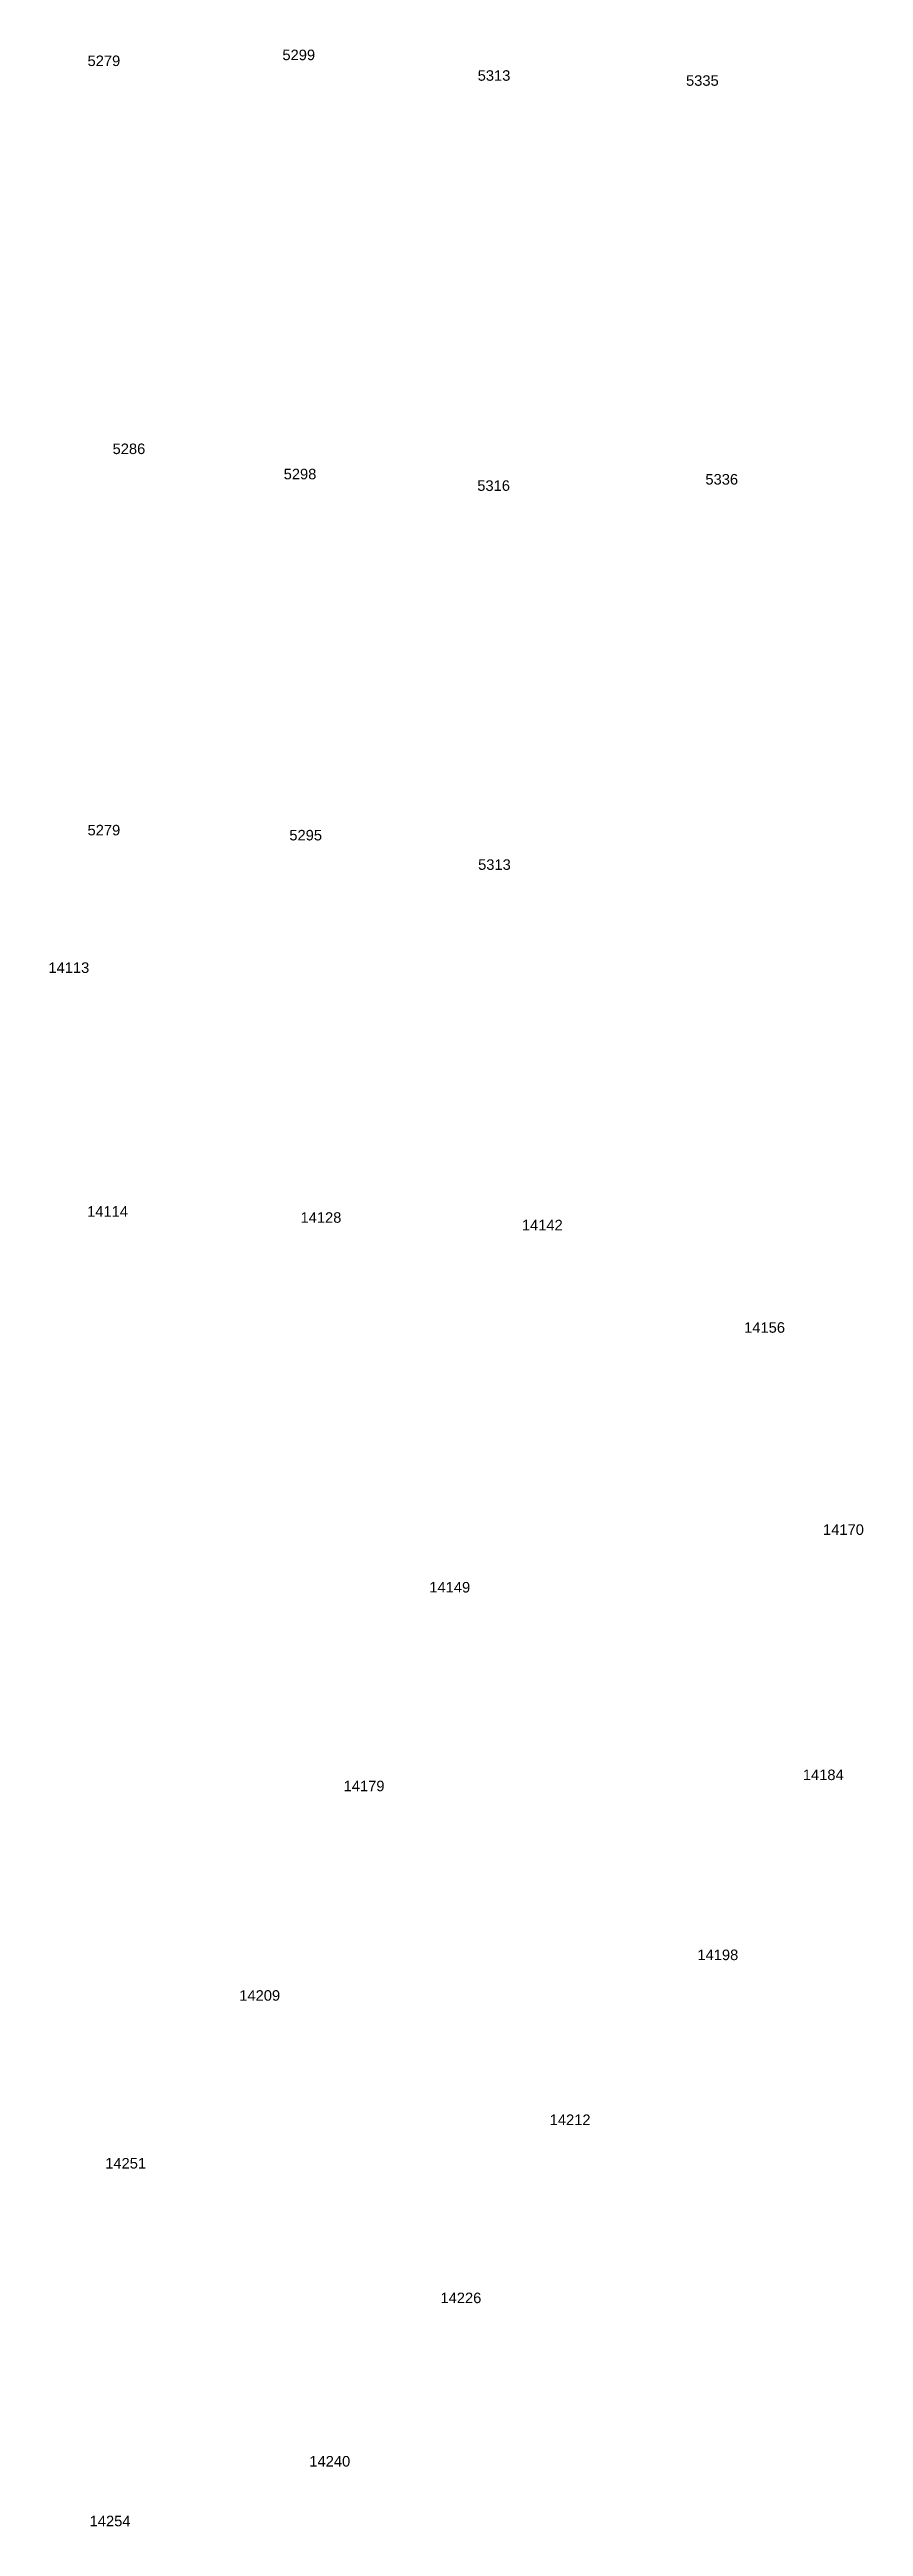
# Model space of a CAD drawing. Header units: feet. Extents: x 865220 to 2781189, y -2240498 to 970979.
# Drawn here: x 2776929 to 2777315, y 964043 to 965220 of the extents above; entities that cross this region are included whole.
import ezdxf

# ---------------------------------------------------------------- set-up
doc = ezdxf.new("R2010")
doc.units = ezdxf.units.FT
doc.header["$LTSCALE"] = 0.015
doc.header["$MEASUREMENT"] = 0
doc.layers.add('NOTES', color=7, linetype='Continuous')
doc.layers.add('Scott County Addresses', color=7, linetype='Continuous')
doc.styles.add('Dimensions 100', font='arial.ttf')

# ---------------------------------------------------------------- blocks, each defined once
blk = doc.blocks.new('ACMAP_ANN_TEMPLATE_Scott County Address')
at = {"layer": 'Scott County Addresses', "style": 'Dimensions 100'}
blk.add_attdef('ScottCountyAddress', (0, 0), '', height=50, dxfattribs=at)

msp = doc.modelspace()

# ---------------------------------------------------------------- hatches: boundary and pattern name
at = {"layer": 'NOTES', "lineweight": 5, "ltscale": 50}
h = msp.add_hatch(dxfattribs=at)
h.set_pattern_fill('ANSI31', color=1, scale=200)
h.set_pattern_definition([(45, (-77373.197, -38338.257), (-17.67766953, 17.67766953), [])])
edge = h.paths.add_edge_path()
edge.add_arc((-36684104.4, 974184.5), 39453460.3, 359.97783818, 359.97815546)
edge.add_line((2769353.1, 959142.5), (2769353.1, 959142.5))
edge.add_line((2769353.1, 959142.5), (2769353.2, 959362.5))
edge.add_line((2769353.2, 959362.5), (2770280.2, 959367.3))
edge.add_line((2770280.2, 959367.3), (2770301.1, 958927.5))
edge.add_line((2770301.1, 958927.5), (2770012.9, 958926))
edge.add_line((2770012.9, 958926), (2769897.9, 958925.4))
edge.add_line((2769897.9, 958925.4), (2769552.9, 958923.9))
edge.add_line((2769552.9, 958923.9), (2769353, 958924.1))

# ---------------------------------------------------------------- block references
at = {"layer": 'Scott County Addresses', "lineweight": 5, "xscale": 0.1, "yscale": 0.1, "zscale": 0.1}
for p, values in [((2777039.2, 965215.3), {'ScottCountyAddress': '5299'}), ((2776946.6, 965212.5), {'ScottCountyAddress': '5279'}), ((2777132, 965205.5), {'ScottCountyAddress': '5313'}), ((2777231, 965203.1), {'ScottCountyAddress': '5335'}), ((2776958.5, 965028), {'ScottCountyAddress': '5286'}), ((2777039.8, 965016), {'ScottCountyAddress': '5298'}), ((2777131.8, 965010.5), {'ScottCountyAddress': '5316'}), ((2777240.2, 965013.5), {'ScottCountyAddress': '5336'}), ((2776946.6, 964846.7), {'ScottCountyAddress': '5279'}), ((2777042.5, 964844.3), {'ScottCountyAddress': '5295'}), ((2777132.2, 964830.3), {'ScottCountyAddress': '5313'}), ((2776928, 964781.3), {'ScottCountyAddress': '14113'}), ((2776946.4, 964665.4), {'ScottCountyAddress': '14114'}), ((2777047.8, 964662.5), {'ScottCountyAddress': '14128'}), ((2777153, 964658.9), {'ScottCountyAddress': '14142'}), ((2777258.6, 964610.2), {'ScottCountyAddress': '14156'}), ((2777296.1, 964514.1), {'ScottCountyAddress': '14170'}), ((2777109, 964486.7), {'ScottCountyAddress': '14149'}), ((2777068.3, 964392.2), {'ScottCountyAddress': '14179'}), ((2777286.5, 964397.5), {'ScottCountyAddress': '14184'}), ((2777236.4, 964311.9), {'ScottCountyAddress': '14198'}), ((2777018.7, 964292.6), {'ScottCountyAddress': '14209'}), ((2777166.2, 964233.5), {'ScottCountyAddress': '14212'}), ((2776955, 964212.8), {'ScottCountyAddress': '14251'}), ((2777114.3, 964148.8), {'ScottCountyAddress': '14226'}), ((2777052, 964071.1), {'ScottCountyAddress': '14240'}), ((2776947.6, 964042.7), {'ScottCountyAddress': '14254'})]:
    msp.add_blockref('ACMAP_ANN_TEMPLATE_Scott County Address', p, dxfattribs=at).add_auto_attribs(values)

doc.saveas('drawing.dxf')
